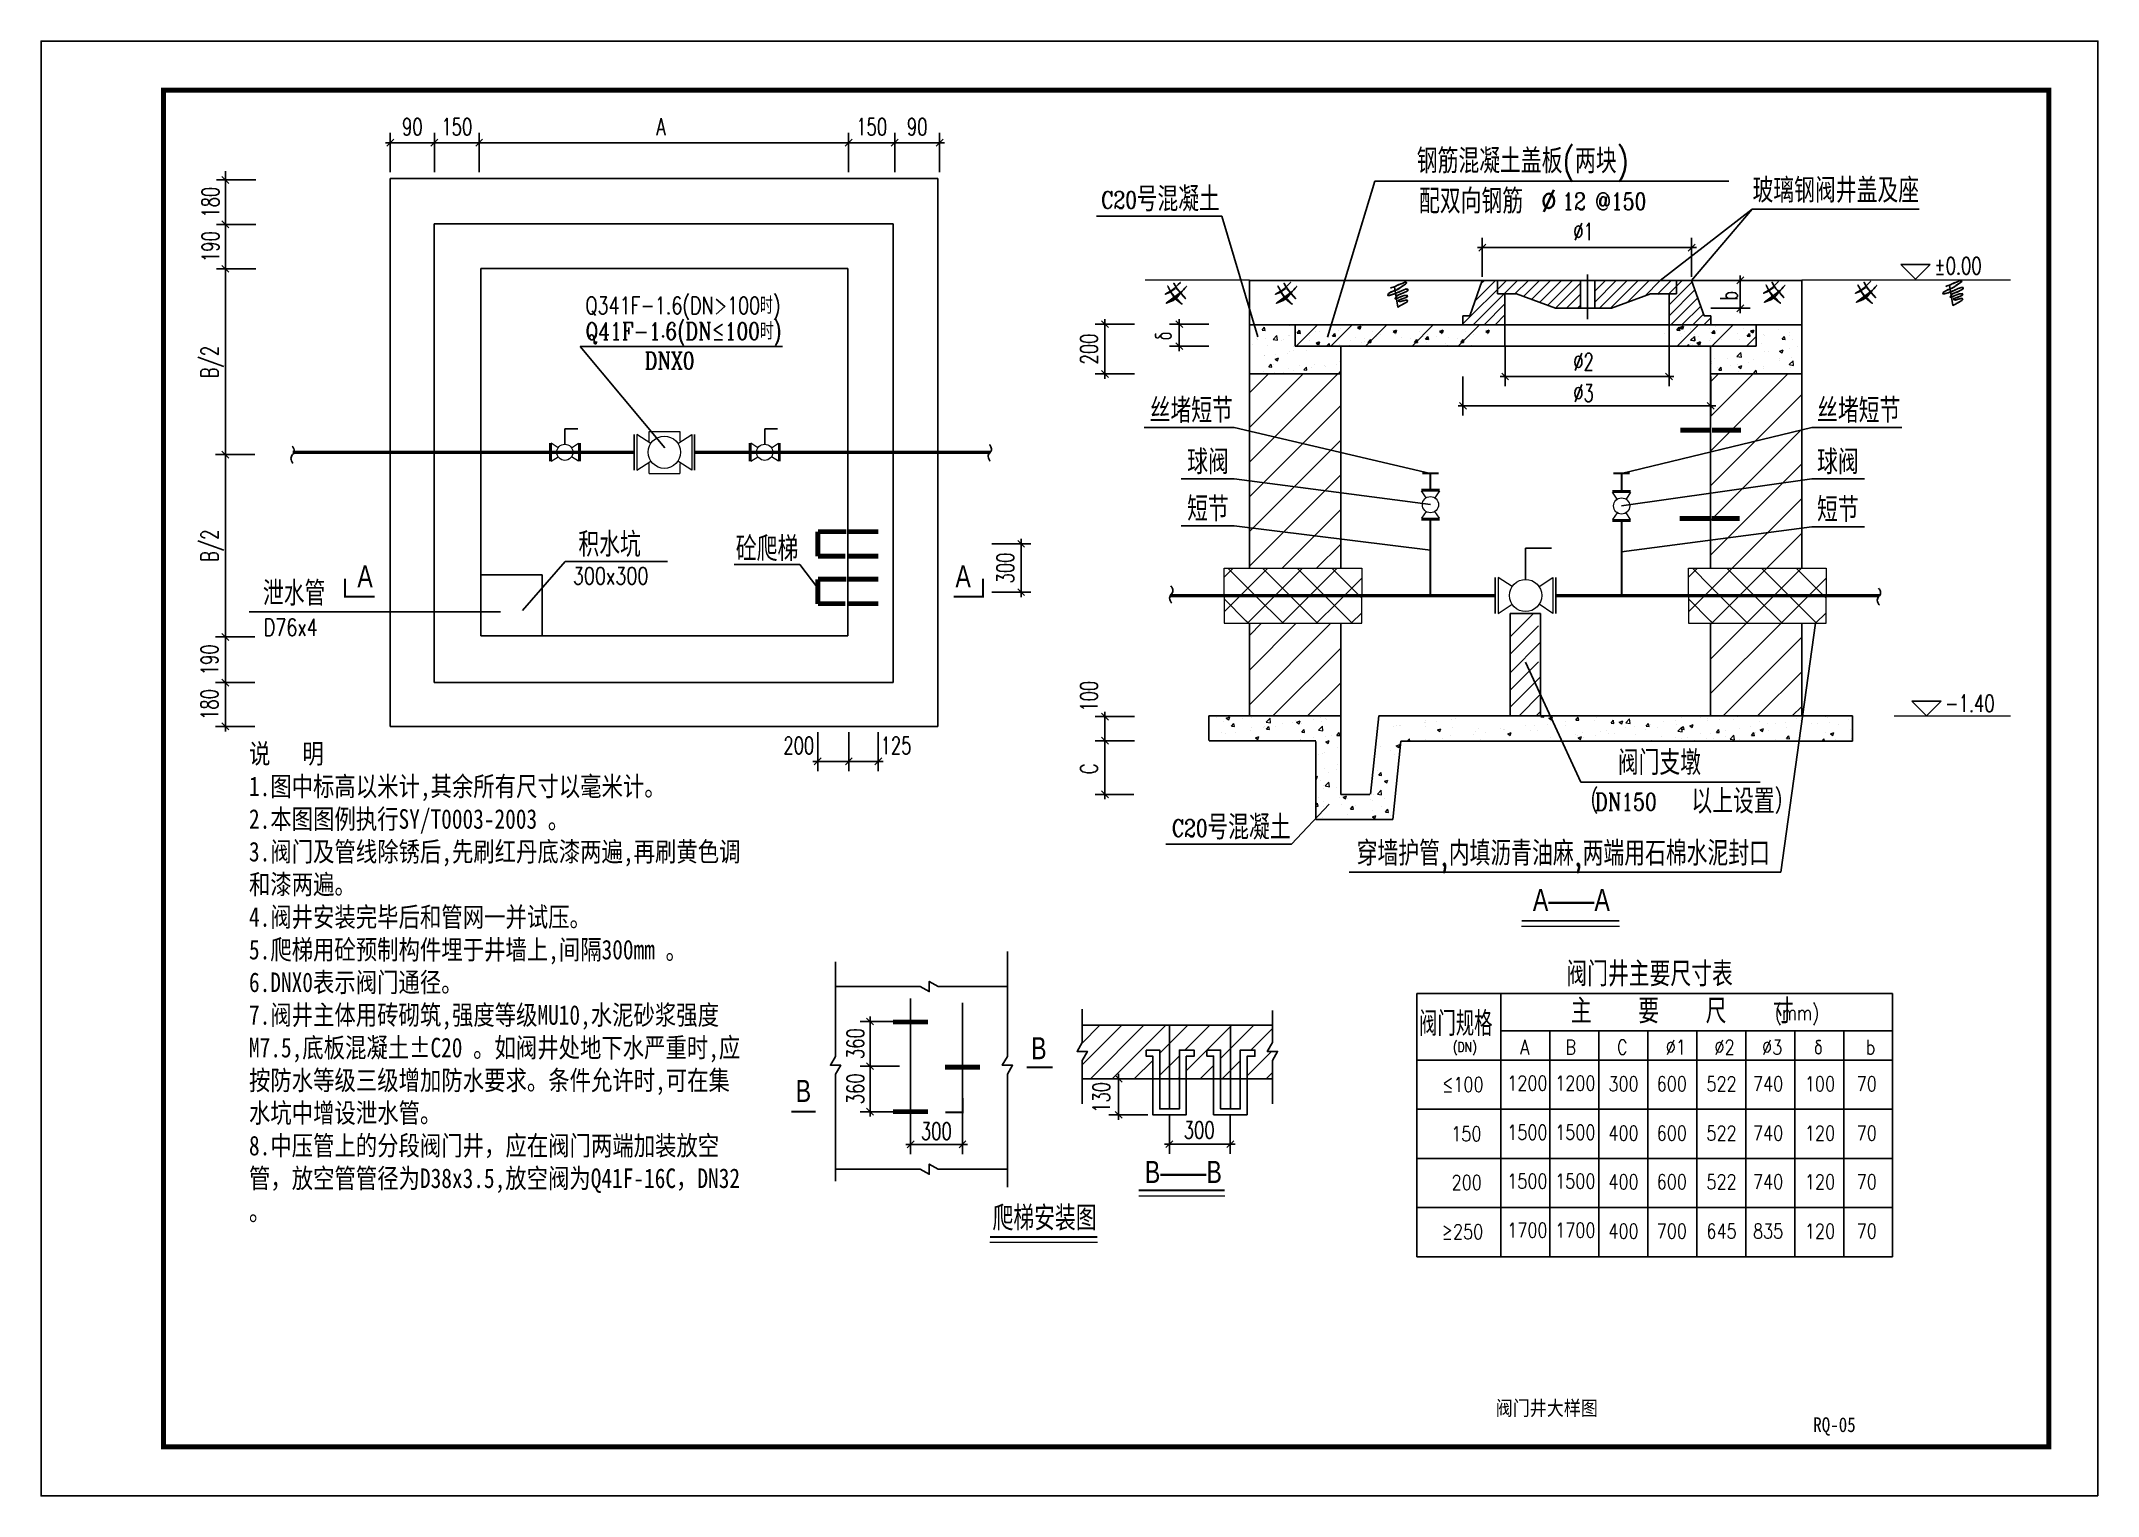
# Model space of a CAD drawing. Extents: x 784 to 1204, y 86 to 383.
import ezdxf
from ezdxf.enums import TextEntityAlignment as Align
from ezdxf.lldxf.tags import DXFTag

# ---------------------------------------------------------------- set-up
doc = ezdxf.new("R2010")
doc.units = 0
doc.header["$LTSCALE"] = 0.125
for name, color, linetype in [('0-BZ', 7, 'Continuous'), ('11', 7, 'Continuous'), ('13', 7, 'Continuous'), ('3', 2, 'Continuous'), ('4', 2, 'HI1'), ('DEVICE', 1, 'Continuous'), ('GPSCOMMON', 7, 'Continuous'), ('K1', 7, 'Continuous'), ('KT', 4, 'Continuous'), ('MAINLINE', 7, 'Continuous')]:
    doc.layers.add(name, color=color, linetype=linetype)
doc.layers.add('5', color=1, linetype='Continuous', lineweight=18)
doc.styles.add('-宋体', font='', dxfattribs={"width": 0.8})
doc.styles.add('AR', font='arial.ttf', dxfattribs={"width": 0.75})
doc.styles.add('HZ', font='romans.shx', dxfattribs={"width": 0.6, "bigfont": 'hztxt.shx'})
doc.styles.add('UU', font='COMPLEX.SHX', dxfattribs={"width": 0.8, "bigfont": 'hztxt.shx'})
doc.styles.add('宋体', font='', dxfattribs={"width": 0.8})
doc.styles.get('-宋体').set_extended_font_data('SimSun')
doc.styles.get('宋体').set_extended_font_data('NSimSun')
tags = doc.linetypes.add('CE1', pattern=[23.8, 10, -1.5, 0.8, -1.5, 10]).pattern_tags.tags
tags[12:13] = [DXFTag(74, 4), DXFTag(75, 0), DXFTag(340, '0'), DXFTag(46, 1.0), DXFTag(50, 0.0), DXFTag(44, 0.0), DXFTag(45, 0.0)]
tags[10:11] = [DXFTag(74, 4), DXFTag(75, 0), DXFTag(340, '0'), DXFTag(46, 1.0), DXFTag(50, 0.0), DXFTag(44, 0.0), DXFTag(45, 0.0)]
tags[8:9] = [DXFTag(74, 4), DXFTag(75, 0), DXFTag(340, '0'), DXFTag(46, 1.0), DXFTag(50, 0.0), DXFTag(44, 0.0), DXFTag(45, 0.0)]
tags[6:7] = [DXFTag(74, 4), DXFTag(75, 0), DXFTag(340, '0'), DXFTag(46, 1.0), DXFTag(50, 0.0), DXFTag(44, 0.0), DXFTag(45, 0.0)]
tags[4:5] = [DXFTag(74, 4), DXFTag(75, 0), DXFTag(340, '0'), DXFTag(46, 1.0), DXFTag(50, 0.0), DXFTag(44, 0.0), DXFTag(45, 0.0)]
tags = doc.linetypes.add('HI1', pattern=[6, 4, -2]).pattern_tags.tags
tags[6:7] = [DXFTag(74, 4), DXFTag(75, 0), DXFTag(340, '0'), DXFTag(46, 1.0), DXFTag(50, 0.0), DXFTag(44, 0.0), DXFTag(45, 0.0)]
tags[4:5] = [DXFTag(74, 4), DXFTag(75, 0), DXFTag(340, '0'), DXFTag(46, 1.0), DXFTag(50, 0.0), DXFTag(44, 0.0), DXFTag(45, 0.0)]

msp = doc.modelspace()

# ---------------------------------------------------------------- texts
at = {"color": 0, "style": 'HZ', "width": 0.85}
msp.add_text('砼爬梯', height=5, dxfattribs=at).set_placement((925.87, 277.29))
at = {"layer": '0-BZ', "color": 0, "ltscale": 15, "style": '-宋体', "width": 0.85}
for s, p in [('阀门井大样图', (1091.47, 104.4)), ('RQ-05', (1150.22, 100.62))]:
    msp.add_text(s, height=3, rotation=359.9624, dxfattribs=at).set_placement(p, align=Align.MIDDLE)
at = {"layer": '11', "color": 0}
for s, height, style, width, p in [('钢筋混凝土盖板(两块)', 5, 'HZ', 0.85, (1064.93, 356.46)), ('号混凝土', 5, 'HZ', 0.85, (1007.71, 348.69)), ('配双向钢筋  ', 5, 'HZ', 0.85, (1065.39, 348.25)), ('%%c', 4.5, 'UU', 0.8, (1090.34, 348.58)), ('玻璃钢阀井盖及座', 5, 'HZ', 0.85, (1133.49, 350.46)), ('C20', 3.5, 'UU', 0.8, (1000.47, 349.27)), ('12 @150', 3.5, 'UU', 0.8, (1094.64, 348.98)), ('Q341F-1.6(DN>100时)', 3.5, 'UU', 0.75, (895.16, 327.73)), ('Q41F-1.6(DN≤100时)', 3.5, 'UU', 0.8, (895.16, 322.48)), ('DNX0   ', 3.5, 'UU', 0.8, (907.23, 316.44)), ('丝堵短节', 5, 'HZ', 0.85, (1010.37, 305.51)), ('丝堵短节', 5, 'HZ', 0.85, (1146.66, 305.51)), ('球阀', 5, 'HZ', 0.85, (1018.04, 295.02)), ('球阀', 5, 'HZ', 0.85, (1146.66, 295.02)), ('短节', 5, 'HZ', 0.85, (1018.04, 285.42)), ('短节', 5, 'HZ', 0.85, (1146.66, 285.27)), ('积水坑', 5, 'HZ', 0.85, (893.72, 278.16)), ('泄水管', 5, 'HZ', 0.85, (829.3, 268.17)), ('300x300', 3.5, 'UU', 0.75, (892.6, 272.51)), ('D76x4', 3.5, 'UU', 0.75, (829.47, 262.02)), ('阀门支墩', 5, 'HZ', 0.85, (1105.97, 233.62)), ('（      以上设置）', 5, 'HZ', 0.85, (1097.75, 225.74)), ('DN150', 3.5, 'UU', 0.8, (1101.32, 226.38)), ('C20', 3.5, 'UU', 0.8, (1014.9, 221.01)), ('号混凝土', 5, 'HZ', 0.85, (1022.15, 220.43)), ('穿墙护管,内填沥青油麻,两端用石棉水泥封口', 5, 'HZ', 0.85, (1052.64, 215.1)), ('阀门井主要尺寸表', 5, 'HZ', 0.85, (1095.46, 190.47)), ('阀门规格', 5, 'HZ', 0.75, (1065.39, 180.34)), ('主   要   尺   寸', 5, 'HZ', 0.85, (1096.41, 182.9)), ('爬梯安装图', 5, 'HZ', 0.85, (978.29, 140.62))]:
    msp.add_text(s, height=height, dxfattribs=dict(at, style=style, width=width)).set_placement(p)
at = {"layer": '13', "color": 0, "style": 'UU', "width": 0.7}
for s, p in [('90', (859.8, 364.21)), ('150', (868.89, 364.21)), ('A', (910.6, 364.21)), ('150', (953.61, 364.21)), ('90', (962.9, 364.21)), ('%%c1', (1098.97, 342.79)), ('%%c2', (1098.97, 316.21)), ('%%c3', (1098.97, 309.83)), ('200', (938.72, 237.89)), ('125', (958.58, 237.89)), ('300', (966.81, 159.16)), ('300', (1020.49, 159.37))]:
    msp.add_text(s, height=3.5, dxfattribs=at).set_placement(p, align=Align.CENTER)
for s, p in [('180', (820.34, 350.55)), ('190', (820.34, 341.48)), ('b', (1130.41, 331.47)), ('200', (999.75, 320.58)), ('δ', (1014.93, 323.25)), ('B/2', (820.14, 317.91)), ('B/2', (820.14, 280.41)), ('300', (982.64, 275.87)), ('190', (820.14, 257.14)), ('100', (999.75, 249.69)), ('180', (820.14, 248)), ('C', (999.75, 234.87)), ('360', (952.04, 178.76)), ('360', (952.04, 169.54)), ('130', (1002.26, 167.79))]:
    msp.add_text(s, height=3.5, rotation=90, dxfattribs=at).set_placement(p, align=Align.CENTER)
at = {"layer": '13', "color": 0}
for s, height, style, width, p in [('%%p0.00', 3.5, 'UU', 0.7, (1170.61, 335.81)), ('A', 4.5, 'AR', 0.75, (848.58, 271.92)), ('-1.40', 3.5, 'UU', 0.7, (1172.84, 246.48)), ('A——A', 4.5, 'AR', 0.75, (1088.63, 205.86)), ('(mm)', 3, 'UU', 0.8, (1138.03, 183.57)), ('B', 4.5, 'AR', 0.75, (986.18, 175.58)), ('(DN)', 2, 'UU', 0.8, (1072.29, 177.09)), ('A', 3, 'UU', 0.8, (1086.03, 176.54)), ('B', 3, 'UU', 0.8, (1095.26, 176.54)), ('C', 3, 'UU', 0.8, (1105.83, 176.54)), ('%%c1', 3, 'UU', 0.8, (1115.77, 176.54)), ('%%c2', 3, 'UU', 0.8, (1125.71, 176.54)), ('%%c3', 3, 'UU', 0.8, (1135.44, 176.54)), ('δ', 3, 'UU', 0.8, (1146.02, 176.54)), ('b', 3, 'UU', 0.8, (1156.6, 176.54)), ('1200', 3, 'UU', 0.8, (1083.39, 169.21)), ('1200', 3, 'UU', 0.8, (1093.18, 169.21)), ('B', 4.5, 'AR', 0.75, (938.1, 166.86)), ('≤100', 3, 'UU', 0.8, (1070.13, 168.92)), ('300', 3, 'UU', 0.8, (1104.06, 169.05)), ('600', 3, 'UU', 0.8, (1113.92, 169.05)), ('522', 3, 'UU', 0.8, (1124.07, 169.05)), ('740', 3, 'UU', 0.8, (1133.58, 169.05)), ('100', 3, 'UU', 0.8, (1144.17, 169.05)), ('70', 3, 'UU', 0.8, (1154.74, 169.05)), ('150', 3, 'UU', 0.8, (1071.96, 158.87)), ('1500', 3, 'UU', 0.8, (1083.39, 159.16)), ('1500', 3, 'UU', 0.8, (1093.18, 159.16)), ('400', 3, 'UU', 0.8, (1104.06, 159)), ('600', 3, 'UU', 0.8, (1113.92, 159)), ('522', 3, 'UU', 0.8, (1124.07, 159)), ('740', 3, 'UU', 0.8, (1133.58, 159)), ('120', 3, 'UU', 0.8, (1144.17, 159)), ('70', 3, 'UU', 0.8, (1154.74, 159)), ('B——B', 4.5, 'AR', 0.75, (1009.4, 150.32)), ('200', 3, 'UU', 0.8, (1072.03, 148.92)), ('1500', 3, 'UU', 0.8, (1083.39, 149.21)), ('1500', 3, 'UU', 0.8, (1093.18, 149.21)), ('400', 3, 'UU', 0.8, (1104.06, 149.05)), ('600', 3, 'UU', 0.8, (1113.92, 149.05)), ('522', 3, 'UU', 0.8, (1124.07, 149.05)), ('740', 3, 'UU', 0.8, (1133.58, 149.05)), ('120', 3, 'UU', 0.8, (1144.17, 149.05)), ('70', 3, 'UU', 0.8, (1154.74, 149.05)), ('≥250', 3, 'UU', 0.8, (1070.05, 138.87)), ('1700', 3, 'UU', 0.8, (1083.39, 139.16)), ('1700', 3, 'UU', 0.8, (1093.18, 139.16)), ('400', 3, 'UU', 0.8, (1104.06, 139)), ('700', 3, 'UU', 0.8, (1113.92, 139)), ('645', 3, 'UU', 0.8, (1124.07, 139)), ('835', 3, 'UU', 0.8, (1133.58, 139)), ('120', 3, 'UU', 0.8, (1144.17, 139)), ('70', 3, 'UU', 0.8, (1154.74, 139))]:
    msp.add_text(s, height=height, dxfattribs=dict(at, style=style, width=width)).set_placement(p)
at = {"layer": '13', "color": 0, "style": 'AR', "text_generation_flag": 2, "width": 0.75}
msp.add_text('A', height=4.5, dxfattribs=at).set_placement((973.86, 271.92))
at = {"layer": 'KT', "color": 3, "insert": (826.45, 239.97), "char_height": 4, "width": 101.3269, "attachment_point": 1, "style": '宋体'}
msp.add_mtext('说   明\\P1.图中标高以米计,其余所有尺寸以毫米计。\\P2.本图图例执行SY/T0003-2003 。\\P3.阀门及管线除锈后,先刷红丹底漆两遍,再刷黄色调和漆两遍。\\P4.阀井安装完毕后和管网一并试压。\\P5.爬梯用砼预制构件埋于井墙上,间隔300mm 。\\P6.DNX0表示阀门通径。\\P7.阀井主体用砖砌筑,强度等级MU10,水泥砂浆强度M7.5,底板混凝土±C20 。如阀井处地下水严重时,应按防水等级三级增加防水要求。条件允许时,可在集水坑中增设泄水管。\\P8.{\\fNSimSun|b0|i0|c134|p32;中压管上}的分段阀门井，应在阀门两端加装放空管，放空管管径为D38x3.5,放空阀为Q41F-16C，DN32 。', dxfattribs=at)

# ---------------------------------------------------------------- blocks, each defined once
blk = doc.blocks.new('A$C1D280059')
at = {"layer": 'K1', "linetype": 'Continuous'}
blk.add_lwpolyline([(210, 0), (0, 0), (0, 148.5), (210, 148.5)], close=True, dxfattribs=at)
at = {"layer": 'K1', "linetype": 'Continuous', "const_width": 0.5}
blk.add_lwpolyline([(12.5, 143.5), (205, 143.5), (205, 5), (12.5, 5)], close=True, dxfattribs=at)
blk = doc.blocks.new('BOLH')
at = {"layer": '11'}
blk.add_lwpolyline([(-1.76, -0.08, -0.078974), (-1.26, 0.24, -0.095253), (-0.78, 0.35, -0.225309), (0, 0.01, 0.228997), (0.76, -0.32, 0.093837), (1.22, -0.21, 0.077105), (1.7, 0.1)], format="xyb", dxfattribs=at)
blk = doc.blocks.new('*X10')
at = {"color": 0}
for p, q in [((218.87, 126.95), (234.65, 142.72)), ((218.87, 134.02), (227.58, 142.72)), ((218.87, 141.09), (220.5, 142.72)), ((218.87, 119.87), (237.5, 138.5)), ((218.87, 112.8), (237.5, 131.43)), ((218.87, 105.73), (237.5, 124.36)), ((223.27, 103.06), (237.5, 117.29)), ((230.34, 103.06), (237.5, 110.22)), ((237.41, 103.06), (237.5, 103.15)), ((218.87, 91.59), (219.1, 91.82)), ((218.87, 84.52), (226.17, 91.82)), ((218.87, 77.45), (233.24, 91.82)), ((221.4, 72.91), (237.5, 89)), ((228.47, 72.91), (237.5, 81.93)), ((235.54, 72.91), (237.5, 74.86))]:
    blk.add_line(p, q, dxfattribs=at)
blk = doc.blocks.new('*X11')
at = {"color": 0}
for p, q in [((124.7, 124.7), (142.72, 142.72)), ((124.7, 131.77), (135.65, 142.72)), ((124.7, 138.84), (128.58, 142.72)), ((124.7, 117.63), (143.33, 136.25)), ((124.7, 110.56), (143.33, 129.18)), ((124.7, 103.49), (143.33, 122.11)), ((131.34, 103.06), (143.33, 115.04)), ((138.41, 103.06), (143.33, 107.97))]:
    blk.add_line(p, q, dxfattribs=at)
blk = doc.blocks.new('*X4')
at = {"color": 0}
for p, q in [((118.03, 72.63), (118.03, 72.63)), ((119.36, 71.67), (119.36, 71.67)), ((119.96, 72.44), (120.66, 72.7)), ((119.96, 72.44), (120.46, 72.1)), ((119.97, 72.64), (119.97, 72.64)), ((120.46, 72.1), (120.66, 72.7)), ((123.36, 72.4), (123.36, 72.4)), ((125.19, 72.67), (125.19, 72.67)), ((128.14, 71.65), (128.91, 72.47)), ((128.14, 71.65), (129.02, 71.52)), ((128.7, 72.18), (128.7, 72.18)), ((129.02, 71.52), (128.91, 72.47)), ((133.42, 71.48), (133.42, 71.48)), ((134.04, 71.95), (134.04, 71.95)), ((134.33, 71.63), (135.03, 71.9)), ((134.33, 71.63), (134.83, 71.3)), ((134.83, 71.3), (135.03, 71.9)), ((135.22, 71.41), (135.22, 71.41)), ((137.81, 72.11), (137.81, 72.11)), ((139.25, 72.48), (139.25, 72.48)), ((139.38, 71.72), (139.38, 71.72)), ((140.31, 72.44), (140.31, 72.44)), ((140.36, 72.11), (140.36, 72.11)), ((160.39, 71.48), (160.39, 71.48)), ((160.56, 71.98), (160.56, 71.98)), ((160.67, 71.51), (160.67, 71.51)), ((162.89, 71.81), (162.89, 71.81)), ((165.86, 72.26), (165.86, 72.26)), ((166.68, 72.31), (166.68, 72.31)), ((184.18, 72.69), (184.36, 72.91)), ((184.18, 72.69), (184.78, 72.64)), ((184.78, 72.64), (184.73, 72.91)), ((185.85, 72.46), (186.55, 72.73)), ((185.85, 72.46), (186.35, 72.12)), ((186.25, 71.73), (186.25, 71.73)), ((186.35, 72.12), (186.55, 72.73)), ((189.26, 71.69), (189.26, 71.69)), ((191.31, 72.37), (191.31, 72.37)), ((191.36, 72.06), (191.84, 72.64)), ((191.36, 72.06), (191.95, 72.01)), ((191.95, 72.01), (191.84, 72.64)), ((195.14, 72.02), (195.14, 72.02)), ((195.58, 72.52), (195.58, 72.52)), ((198.08, 72.85), (198.08, 72.85)), ((198.53, 71.44), (199.01, 72.01)), ((198.53, 71.44), (199.13, 71.39)), ((199.13, 71.38), (199.01, 72.01)), ((200.22, 71.66), (200.92, 71.92)), ((200.22, 71.66), (200.72, 71.32)), ((200.72, 71.32), (200.92, 71.92)), ((201.52, 71.46), (202.29, 72.28)), ((201.52, 71.46), (202.41, 71.33)), ((202.41, 71.33), (202.29, 72.28)), ((207.53, 72.76), (207.53, 72.76)), ((209.2, 71.83), (209.2, 71.83)), ((211.76, 71.89), (211.76, 71.89)), ((212.87, 72.53), (212.87, 72.53)), ((215.03, 72.83), (215.03, 72.83)), ((216.89, 72.59), (216.89, 72.59)), ((218.16, 71.89), (218.16, 71.89)), ((218.21, 72.31), (218.21, 72.31)), ((220.66, 72.22), (220.66, 72.22)), ((223.55, 72.08), (223.55, 72.08)), ((224.45, 72.72), (224.45, 72.72)), ((228.89, 71.86), (228.89, 71.86)), ((234.23, 71.63), (234.23, 71.63)), ((236.35, 72.34), (236.35, 72.34)), ((237.2, 72), (237.2, 72)), ((237.46, 72.75), (237.46, 72.75)), ((239.56, 71.4), (239.56, 71.4)), ((242.39, 72.75), (242.39, 72.75)), ((242.79, 72.52), (242.79, 72.52)), ((243.24, 71.6), (243.24, 71.6)), ((247.03, 72.1), (247.03, 72.1)), ((118.89, 69.62), (118.89, 69.62)), ((119.85, 69.31), (119.85, 69.31)), ((121.02, 70.82), (121.5, 71.39)), ((121.02, 70.82), (121.61, 70.77)), ((121.61, 70.77), (121.5, 71.39)), ((121.75, 69.48), (121.75, 69.48)), ((124.98, 70.02), (124.98, 70.02)), ((125.2, 70.45), (125.2, 70.45)), ((125.93, 68.41), (126.63, 68.68)), ((125.93, 68.41), (126.43, 68.07)), ((126.43, 68.07), (126.63, 68.68)), ((127.59, 70.48), (127.59, 70.48)), ((127.7, 70.78), (127.7, 70.78)), ((128.19, 70.19), (128.67, 70.77)), ((128.19, 70.19), (128.79, 70.14)), ((128.79, 70.14), (128.67, 70.77)), ((130.03, 70.66), (130.03, 70.66)), ((131.49, 71.28), (131.49, 71.28)), ((135.1, 68.08), (135.1, 68.08)), ((135.18, 68.17), (135.18, 68.17)), ((135.36, 69.56), (135.84, 70.14)), ((135.36, 69.56), (135.96, 69.51)), ((135.96, 69.51), (135.84, 70.14)), ((137.24, 67.98), (137.24, 67.98)), ((137.68, 68.49), (137.68, 68.49)), ((138.81, 70), (139.59, 70.81)), ((138.81, 70), (139.7, 69.86)), ((139.7, 69.86), (139.59, 70.81)), ((140.24, 68.78), (140.24, 68.78)), ((140.3, 67.61), (141, 67.88)), ((140.3, 67.61), (140.8, 67.27)), ((140.8, 67.27), (141, 67.88)), ((141.47, 68.99), (141.47, 68.99)), ((142.53, 68.94), (143.02, 69.51)), ((142.53, 68.94), (143.13, 68.88)), ((143.13, 68.88), (143.02, 69.51)), ((143.07, 68.98), (143.07, 68.98)), ((154.07, 70.65), (154.07, 70.65)), ((154.73, 70.98), (154.73, 70.98)), ((155.39, 71.05), (155.39, 71.05)), ((155.5, 67.55), (155.5, 67.55)), ((155.62, 70.87), (155.62, 70.87)), ((156.93, 67.74), (157.36, 68.26)), ((157.46, 67.74), (157.36, 68.26)), ((160.26, 67.87), (160.26, 67.87)), ((160.55, 68.19), (160.55, 68.19)), ((160.73, 70.82), (160.73, 70.82)), ((163.08, 70.03), (163.78, 70.3)), ((163.08, 70.03), (163.57, 69.7)), ((163.57, 69.7), (163.78, 70.3)), ((164.05, 68.37), (164.05, 68.37)), ((165.74, 68.94), (165.74, 68.94)), ((166.07, 70.6), (166.07, 70.6)), ((170.36, 69.2), (170.36, 69.2)), ((170.87, 69.64), (170.87, 69.64)), ((171.41, 70.37), (171.41, 70.37)), ((171.81, 68.02), (171.81, 68.02)), ((172.87, 69.53), (172.87, 69.53)), ((175.93, 70.28), (175.93, 70.28)), ((176.65, 70.03), (176.65, 70.03)), ((176.75, 70.15), (176.75, 70.15)), ((177.45, 69.23), (178.15, 69.5)), ((177.45, 69.23), (177.94, 68.9)), ((177.65, 69.02), (177.65, 69.02)), ((177.94, 68.9), (178.15, 69.5)), ((181.12, 71.03), (181.12, 71.03)), ((182.08, 69.92), (182.08, 69.92)), ((182.97, 70.86), (182.97, 70.86)), ((183.48, 70.02), (183.48, 70.02)), ((185.47, 71.19), (185.47, 71.19)), ((185.87, 67.83), (185.87, 67.83)), ((186.13, 68.4), (186.13, 68.4)), ((186.63, 67.74), (186.63, 67.74)), ((187.42, 69.69), (187.42, 69.69)), ((189.31, 71.02), (189.31, 71.02)), ((191.18, 69.05), (191.18, 69.05)), ((191.71, 68.83), (191.71, 68.83)), ((191.82, 68.43), (192.52, 68.7)), ((191.82, 68.43), (192.32, 68.1)), ((192.32, 68.09), (192.52, 68.7)), ((192.76, 69.47), (192.76, 69.47)), ((192.95, 68.58), (192.95, 68.58)), ((195.45, 68.9), (195.45, 68.9)), ((196.38, 69.79), (196.38, 69.79)), ((197.54, 69.83), (197.54, 69.83)), ((198.1, 69.24), (198.1, 69.24)), ((199.24, 69.4), (199.24, 69.4)), ((201.51, 70.5), (201.51, 70.5)), ((203.37, 70.83), (203.37, 70.83)), ((203.44, 69.02), (203.44, 69.02)), ((205.55, 70.23), (205.55, 70.23)), ((205.7, 70.81), (206.18, 71.38)), ((205.7, 70.81), (206.3, 70.76)), ((206.3, 70.76), (206.18, 71.38)), ((206.44, 67.81), (206.44, 67.81)), ((206.47, 67.74), (206.89, 67.9)), ((206.56, 71.14), (206.56, 71.14)), ((206.84, 67.74), (206.89, 67.9)), ((208.06, 70.56), (208.06, 70.56)), ((208.78, 68.79), (208.78, 68.79)), ((211.64, 68.56), (211.64, 68.56)), ((211.84, 71.06), (211.84, 71.06)), ((212.19, 69.81), (212.97, 70.62)), ((212.19, 69.81), (213.08, 69.67)), ((212.87, 70.18), (213.36, 70.76)), ((212.87, 70.18), (213.47, 70.13)), ((213.08, 69.67), (212.97, 70.62)), ((213.02, 68.33), (213.02, 68.33)), ((213.47, 70.13), (213.36, 70.76)), ((214.11, 68.57), (214.11, 68.57)), ((214.59, 70.86), (215.29, 71.12)), ((214.59, 70.86), (215.09, 70.52)), ((215.09, 70.52), (215.29, 71.12)), ((215.53, 67.95), (215.53, 67.95)), ((216.77, 69.26), (216.77, 69.26)), ((218.03, 68.28), (218.03, 68.28)), ((218.85, 69.33), (218.85, 69.33)), ((219.45, 68.34), (219.45, 68.34)), ((220.05, 69.55), (220.53, 70.13)), ((220.05, 69.55), (220.64, 69.5)), ((220.64, 69.5), (220.53, 70.13)), ((221.82, 69.9), (221.82, 69.9)), ((221.82, 68.78), (221.82, 68.78)), ((222.86, 68.15), (223.64, 68.96)), ((222.86, 68.15), (223.75, 68.02)), ((223.75, 68.02), (223.64, 68.96)), ((224.68, 70.33), (224.68, 70.33)), ((224.79, 68.12), (224.79, 68.12)), ((227.01, 70.65), (227.01, 70.65)), ((227.22, 68.93), (227.7, 69.5)), ((227.22, 68.93), (227.82, 68.88)), ((227.82, 68.87), (227.7, 69.5)), ((228.13, 69.61), (228.13, 69.61)), ((228.96, 70.05), (229.66, 70.32)), ((228.96, 70.05), (229.46, 69.72)), ((229.46, 69.72), (229.66, 70.32)), ((230.13, 67.89), (230.13, 67.89)), ((230.52, 71.33), (230.52, 71.33)), ((230.64, 69.94), (230.64, 69.94)), ((232.03, 68.03), (232.03, 68.03)), ((232.15, 71.36), (232.15, 71.36)), ((234.39, 68.3), (234.87, 68.87)), ((234.39, 68.3), (234.99, 68.25)), ((234.42, 70.44), (234.42, 70.44)), ((234.99, 68.25), (234.87, 68.87)), ((237.08, 68.67), (237.08, 68.67)), ((240.74, 71.27), (240.74, 71.27)), ((241.62, 67.74), (242.05, 68.25)), ((242.14, 67.74), (242.05, 68.25)), ((242.27, 69.42), (242.27, 69.42)), ((243.33, 69.25), (244.03, 69.52)), ((243.33, 69.25), (243.83, 68.92)), ((243.83, 68.92), (244.03, 69.52)), ((244.4, 68.15), (244.4, 68.15)), ((244.9, 71.18), (244.9, 71.18)), ((247.41, 70.12), (247.41, 70.12)), ((247.6, 68.37), (247.6, 68.37)), ((138.84, 65.05), (138.84, 65.05)), ((139.54, 65.27), (139.54, 65.27)), ((140.12, 65.45), (140.12, 65.45)), ((142.66, 63.01), (142.66, 63.01)), ((142.77, 66.39), (142.77, 66.39)), ((150.24, 63.51), (150.24, 63.51)), ((151.44, 66.71), (151.44, 66.71)), ((153.45, 65.94), (153.45, 65.94)), ((154.32, 65.02), (154.32, 65.02)), ((154.67, 66.81), (155.37, 67.08)), ((154.67, 66.81), (155.17, 66.47)), ((155.13, 63.6), (155.13, 63.6)), ((155.17, 66.47), (155.37, 67.08)), ((138.27, 60.51), (138.57, 60.63)), ((138.27, 60.09), (138.37, 60.02)), ((138.37, 60.02), (138.57, 60.63)), ((139.22, 59.82), (139.22, 59.82)), ((139.99, 62.12), (139.99, 62.12)), ((140.13, 58.6), (140.91, 59.41)), ((140.78, 61.31), (140.78, 61.31)), ((141.02, 58.46), (140.91, 59.41)), ((142.52, 61.94), (142.52, 61.94)), ((150.12, 60.18), (150.12, 60.18)), ((150.88, 61.82), (150.88, 61.82)), ((151.09, 60.79), (151.58, 61.36)), ((151.09, 60.79), (151.69, 60.73)), ((151.46, 60.86), (151.46, 60.86)), ((151.69, 60.73), (151.58, 61.36)), ((152.24, 59.56), (152.94, 59.82)), ((152.24, 59.56), (152.74, 59.22)), ((152.5, 59.65), (152.5, 59.65)), ((152.74, 59.22), (152.94, 59.82)), ((138.27, 54.68), (138.62, 55.09)), ((138.73, 54.47), (138.62, 55.09)), ((138.83, 56.2), (138.83, 56.2)), ((139.75, 55.46), (139.75, 55.46)), ((139.87, 58.79), (139.87, 58.79)), ((139.89, 57.99), (139.89, 57.99)), ((140.13, 58.6), (141.02, 58.46)), ((140.94, 54.85), (140.94, 54.85)), ((142.39, 58.32), (142.39, 58.32)), ((143.04, 56.32), (143.04, 56.32)), ((143.55, 54.88), (143.55, 54.88)), ((143.84, 56.33), (144.54, 56.6)), ((143.84, 56.33), (144.34, 55.99)), ((144.17, 55.97), (144.17, 55.97)), ((144.34, 55.99), (144.54, 56.6)), ((144.8, 56.11), (144.8, 56.11)), ((146.28, 54.63), (146.28, 54.63)), ((149.51, 55.75), (149.51, 55.75)), ((149.87, 55.71), (149.87, 55.71)), ((150, 56.85), (150, 56.85)), ((150.81, 56.95), (151.58, 57.76)), ((150.81, 56.95), (151.69, 56.81)), ((151.69, 56.81), (151.58, 57.76)), ((152.37, 56.04), (152.37, 56.04)), ((138.27, 54.51), (138.73, 54.47)), ((139.63, 52.14), (139.63, 52.14)), ((139.76, 54.38), (139.76, 54.38)), ((144.68, 52.78), (144.68, 52.78)), ((145.31, 53.89), (145.79, 54.47)), ((145.31, 53.89), (145.91, 53.84)), ((145.91, 53.84), (145.79, 54.47)), ((147.24, 51.76), (147.24, 51.76)), ((149.74, 52.09), (149.74, 52.09)), ((149.81, 52.3), (150.51, 52.57)), ((149.81, 52.3), (150.3, 51.97)), ((149.87, 53.53), (149.87, 53.53)), ((150.3, 51.97), (150.51, 52.57)), ((151.62, 54.4), (151.62, 54.4)), ((152.48, 53.26), (152.96, 53.84)), ((152.48, 53.26), (153.08, 53.21)), ((153.08, 53.21), (152.96, 53.84)), ((153.53, 52.59), (153.53, 52.59))]:
    blk.add_line(p, q, dxfattribs=at)
blk = doc.blocks.new('*X12')
at = {"color": 0}
for p, q in [((124.7, 75.2), (141.31, 91.82)), ((124.7, 82.27), (134.24, 91.82)), ((124.7, 89.34), (127.17, 91.82)), ((129.48, 72.91), (143.33, 86.76)), ((136.55, 72.91), (143.33, 79.69))]:
    blk.add_line(p, q, dxfattribs=at)
blk = doc.blocks.new('*X9')
at = {"color": 0}
for p, q in [((214.34, 101.2), (216.2, 103.06)), ((218.87, 99.33), (215.14, 103.06)), ((218.87, 98.66), (223.27, 103.06)), ((227.83, 97.44), (222.21, 103.06)), ((224.72, 97.44), (230.34, 103.06)), ((234.9, 97.44), (229.28, 103.06)), ((231.79, 97.44), (237.41, 103.06)), ((237.5, 101.91), (236.35, 103.06)), ((241.97, 97.44), (237.5, 101.91)), ((238.86, 97.44), (242.46, 101.04)), ((214.34, 94.13), (217.65, 97.44)), ((218.87, 92.26), (214.34, 96.79)), ((217.65, 97.44), (218.87, 98.66)), ((220.76, 97.44), (218.87, 99.33)), ((219.1, 91.82), (224.72, 97.44)), ((226.38, 91.82), (220.76, 97.44)), ((226.17, 91.82), (231.79, 97.44)), ((233.45, 91.82), (227.83, 97.44)), ((237.5, 94.84), (234.9, 97.44)), ((237.5, 96.08), (238.86, 97.44)), ((242.46, 96.95), (241.97, 97.44)), ((233.24, 91.82), (237.5, 96.08)), ((240.52, 91.82), (237.5, 94.84)), ((240.31, 91.82), (242.46, 93.97)), ((219.31, 91.82), (218.87, 92.26))]:
    blk.add_line(p, q, dxfattribs=at)
blk = doc.blocks.new('LING9')
at = {"layer": '13'}
for points in [[(0.09, -0.06), (0.09, -0.06), (-0.32, -0.51), (-0.73, -0.92), (-1.15, -1.29), (-1.56, -1.62), (-1.96, -1.91), (-2.34, -2.15), (-2.69, -2.34), (-2.99, -2.48), (-0.96, -1.29), (-2.24, -2.19), (-2.99, -2.48)], [(1.36, -0.87), (1.36, -0.87), (1.03, -1.23), (0.74, -1.56), (0.48, -1.85), (0.25, -2.11), (0.05, -2.34), (-0.14, -2.55), (-0.31, -2.74), (-0.48, -2.91), (-0.65, -3.08), (-0.84, -3.25), (-1.04, -3.41), (-1.28, -3.58), (-1.56, -3.75), (-1.91, -3.93), (-2.31, -4.12), (-2.8, -4.32), (0.42, -1.91), (-0.48, -3), (-1.38, -3.75), (-2.8, -4.32)], [(-2.47, -0.82), (-2.47, -0.82), (-2.25, -1.26), (-2.04, -1.65), (-1.84, -1.99), (-1.65, -2.3), (-1.47, -2.58), (-1.3, -2.82), (-1.13, -3.04), (-0.97, -3.24), (-0.8, -3.43), (-0.64, -3.6), (-0.47, -3.76), (-0.3, -3.91), (-0.12, -4.06), (0.06, -4.2), (0.26, -4.35), (0.46, -4.51), (-1.86, -2.05), (-0.96, -3.42), (-0.1, -4.08), (0.46, -4.51)], [(-1.24, -0.25), (-1.24, -0.25), (-1, -0.68), (-0.74, -1.09), (-0.46, -1.48), (-0.16, -1.87), (0.14, -2.24), (0.46, -2.61), (0.79, -2.99), (1.13, -3.37), (-0.63, -1.43), (0.23, -2.33), (1.13, -3.37)]]:
    blk.add_lwpolyline(points, dxfattribs=at)
blk = doc.blocks.new('*X5')
at = {"color": 0}
for p, q in [((127.27, 151.68), (127.75, 152.25)), ((127.27, 151.68), (127.87, 151.62)), ((127.87, 151.62), (127.75, 152.25)), ((132.74, 152.74), (132.85, 152.67)), ((132.85, 152.67), (132.88, 152.74)), ((125.37, 148.65), (125.37, 148.65)), ((126.22, 149.96), (126.22, 149.96)), ((126.34, 149.75), (126.34, 149.75)), ((127.9, 149.91), (127.9, 149.91)), ((128.33, 148.62), (128.33, 148.62)), ((129.53, 149.77), (130.31, 150.58)), ((129.53, 149.77), (130.42, 149.64)), ((130.42, 149.63), (130.31, 150.58)), ((131.2, 149.65), (131.2, 149.65)), ((131.56, 149.74), (131.56, 149.74)), ((132.65, 150.58), (132.65, 150.58)), ((132.83, 147.22), (132.83, 147.22)), ((132.95, 150.55), (132.95, 150.55)), ((133.59, 147.46), (133.59, 147.46)), ((133.67, 148.39), (133.67, 148.39)), ((136.31, 147.47), (136.31, 147.47)), ((127.66, 143.25), (127.66, 143.25)), ((127.76, 146.46), (127.76, 146.46)), ((127.78, 146.58), (127.78, 146.58)), ((128.66, 144.15), (129.14, 144.73)), ((128.66, 144.15), (129.26, 144.1)), ((129.26, 144.1), (129.14, 144.73)), ((129.57, 144.65), (129.57, 144.65)), ((129.89, 143.02), (129.89, 143.02)), ((129.92, 145.75), (130.62, 146.02)), ((129.92, 145.75), (130.42, 145.42)), ((130.02, 146.64), (130.02, 146.64)), ((130.42, 145.42), (130.62, 146.02)), ((131.58, 142.96), (131.58, 142.96)), ((132.52, 146.97), (132.52, 146.97)), ((132.71, 143.89), (132.71, 143.89)), ((133.68, 143.52), (133.68, 143.52)), ((134.91, 144.43), (134.91, 144.43)), ((135.83, 143.53), (136.31, 144.1)), ((135.83, 143.53), (136.43, 143.48)), ((136.43, 143.47), (136.31, 144.1)), ((137.41, 143.96), (137.41, 143.96)), ((137.9, 144.64), (137.9, 144.64)), ((140, 144.35), (140, 144.35)), ((140.25, 144.2), (140.25, 144.2)), ((142.5, 144.68), (142.5, 144.68)), ((143, 142.9), (143.33, 143.28)), ((143, 142.9), (143.33, 142.87)), ((143.03, 145.35), (143.03, 145.35)), ((143.24, 144.96), (143.24, 144.96))]:
    blk.add_line(p, q, dxfattribs=at)
blk = doc.blocks.new('LING8')
at = {"layer": '13'}
blk.add_lwpolyline([(-3, -1.24), (-3, -1.24), (-2.73, -1.15), (-2.48, -1.07), (-2.26, -0.98), (-2.06, -0.9), (-1.87, -0.82), (-1.71, -0.74), (-1.55, -0.67), (-1.42, -0.61), (-1.29, -0.55), (-1.17, -0.51), (-1.06, -0.46), (-0.96, -0.42), (-0.87, -0.39), (-0.78, -0.36), (-0.7, -0.32), (-0.63, -0.3), (-0.55, -0.27), (-0.49, -0.24), (-0.42, -0.21), (-0.36, -0.18), (-0.3, -0.16), (-0.25, -0.13), (-0.19, -0.11), (-0.14, -0.1), (-0.1, -0.08), (-0.06, -0.08), (-0.02, -0.07), (0.02, -0.07), (0.06, -0.07), (0.09, -0.07), (0.11, -0.08), (0.14, -0.09), (0.16, -0.1), (0.18, -0.12), (0.2, -0.14), (0.21, -0.16), (0.22, -0.18), (0.22, -0.2), (0.22, -0.22), (0.21, -0.25), (0.2, -0.27), (0.18, -0.3), (0.16, -0.32), (0.13, -0.35), (0.1, -0.38), (0.05, -0.41), (0.01, -0.45), (-0.05, -0.48), (-0.11, -0.53), (-0.18, -0.58), (-0.26, -0.63), (-0.34, -0.68), (-0.42, -0.74), (-0.52, -0.8), (-0.61, -0.87), (-0.71, -0.93), (-0.8, -1), (-0.91, -1.07), (-1.01, -1.15), (-1.12, -1.22), (-1.23, -1.29), (-1.35, -1.37), (-1.48, -1.44), (-1.61, -1.51), (-1.75, -1.58), (-1.9, -1.65), (-2.04, -1.72), (-2.19, -1.78), (-2.34, -1.84), (-2.48, -1.9), (-2.61, -1.96), (-2.73, -2.01), (-2.85, -2.07), (-2.95, -2.12), (-3.04, -2.16), (-3.12, -2.21), (-3.19, -2.25), (-3.25, -2.3), (-3.31, -2.34), (-3.36, -2.39), (-3.4, -2.43), (-3.43, -2.47), (-3.46, -2.52), (-3.48, -2.56), (-3.49, -2.6), (-3.5, -2.64), (-3.5, -2.67), (-3.49, -2.69), (-3.48, -2.71), (-3.45, -2.73), (-3.42, -2.74), (-3.39, -2.74), (-3.34, -2.74), (-3.29, -2.74), (-3.23, -2.73), (-3.16, -2.72), (-3.09, -2.7), (-3, -2.68), (-2.91, -2.66), (-2.82, -2.63), (-2.72, -2.6), (-2.61, -2.56), (-2.49, -2.52), (-2.37, -2.48), (-2.24, -2.43), (-2.11, -2.38), (-1.98, -2.33), (-1.84, -2.28), (-1.71, -2.23), (-1.57, -2.17), (-1.44, -2.12), (-1.31, -2.06), (-1.19, -2.01), (-1.08, -1.96), (-0.96, -1.91), (-0.86, -1.86), (-0.76, -1.82), (-0.66, -1.77), (-0.57, -1.73), (-0.48, -1.69), (-0.39, -1.65), (-0.3, -1.62), (-0.22, -1.59), (-0.15, -1.56), (-0.07, -1.53), (0, -1.51), (0.07, -1.49), (0.13, -1.48), (0.19, -1.47), (0.25, -1.46), (0.3, -1.46), (0.35, -1.47), (0.39, -1.47), (0.43, -1.48), (0.46, -1.5), (0.49, -1.52), (0.51, -1.54), (0.52, -1.57), (0.53, -1.59), (0.54, -1.62), (0.53, -1.65), (0.53, -1.69), (0.51, -1.72), (0.49, -1.75), (0.47, -1.78), (0.44, -1.8), (0.41, -1.83), (0.37, -1.86), (0.32, -1.89), (0.26, -1.92), (0.2, -1.95), (0.12, -1.99), (0.04, -2.03), (-0.05, -2.07), (-0.14, -2.12), (-0.24, -2.17), (-0.35, -2.22), (-0.46, -2.27), (-0.57, -2.31), (-0.68, -2.36), (-0.79, -2.41), (-0.9, -2.45), (-1.01, -2.5), (-1.12, -2.54), (-1.22, -2.59), (-1.32, -2.63), (-1.41, -2.67), (-1.49, -2.72), (-1.56, -2.76), (-1.62, -2.81), (-1.68, -2.85), (-1.73, -2.9), (-1.78, -2.94), (-1.82, -2.99), (-1.86, -3.04), (-1.89, -3.08), (-1.92, -3.12), (-1.95, -3.17), (-1.97, -3.21), (-1.99, -3.25), (-2.01, -3.28), (-2.02, -3.31), (-2.02, -3.34), (-2.02, -3.36), (-2, -3.38), (-1.98, -3.39), (-1.95, -3.4), (-1.92, -3.41), (-1.88, -3.4), (-1.83, -3.39), (-1.78, -3.38), (-1.72, -3.36), (-1.66, -3.34), (-1.6, -3.31), (-1.53, -3.28), (-1.45, -3.25), (-1.37, -3.21), (-1.29, -3.17), (-1.19, -3.13), (-1.1, -3.09), (-1, -3.05), (-0.9, -3.01), (-0.79, -2.97), (-0.68, -2.93), (-0.58, -2.89), (-0.47, -2.86), (-0.37, -2.83), (-0.27, -2.8), (-0.18, -2.78), (-0.09, -2.77), (-0.01, -2.75), (0.06, -2.74), (0.12, -2.74), (0.18, -2.74), (0.24, -2.75), (0.28, -2.76), (0.32, -2.77), (0.35, -2.79), (0.37, -2.81), (0.39, -2.83), (0.4, -2.86), (0.4, -2.89), (0.4, -2.92), (0.39, -2.95), (0.38, -2.98), (0.36, -3), (0.33, -3.03), (0.29, -3.07), (0.25, -3.1), (0.2, -3.13), (0.15, -3.16), (0.08, -3.19), (0.01, -3.22), (-0.07, -3.26), (-0.15, -3.29), (-0.24, -3.32), (-0.33, -3.36), (-0.43, -3.39), (-0.52, -3.43), (-0.62, -3.46), (-0.71, -3.49), (-0.8, -3.52), (-0.89, -3.55), (-0.97, -3.58), (-1.05, -3.61), (-1.12, -3.64), (-1.18, -3.67), (-1.23, -3.7), (-1.28, -3.73), (-1.31, -3.76), (-1.33, -3.79), (-1.35, -3.82), (-1.35, -3.85), (-1.35, -3.87), (-1.34, -3.89), (-1.32, -3.92), (-1.3, -3.94), (-1.27, -3.95), (-1.23, -3.97), (-1.19, -3.98), (-1.14, -3.98), (-1.08, -3.99), (-1.02, -3.99), (-0.95, -3.98), (-0.88, -3.97), (-0.8, -3.95), (-0.72, -3.93), (-0.63, -3.91), (-0.54, -3.89), (-0.46, -3.86), (-0.37, -3.84), (-0.29, -3.81), (-0.21, -3.79), (-0.13, -3.77), (-0.05, -3.75), (0.02, -3.74), (0.08, -3.73), (0.14, -3.72), (0.19, -3.72), (0.24, -3.72), (0.28, -3.73), (0.32, -3.74), (0.35, -3.76), (0.37, -3.78), (0.39, -3.81), (0.4, -3.83), (0.41, -3.86), (0.41, -3.89), (0.41, -3.92), (0.4, -3.95), (0.39, -3.98), (0.37, -4.01), (0.35, -4.04), (0.32, -4.07), (0.29, -4.1), (0.25, -4.14), (0.21, -4.17), (0.15, -4.2), (0.1, -4.24), (0.03, -4.28), (-0.04, -4.32), (-0.13, -4.37), (-0.22, -4.42), (-0.32, -4.47), (-0.44, -4.53), (-0.56, -4.6), (-0.69, -4.67), (-0.84, -4.75), (-1, -4.83), (-1.17, -4.92), (-1.34, -5.02), (-1.53, -5.12), (-2.24, -1.01), (-1.3, -0.53), (-0.59, -0.3), (-0.11, -0.06), (0.17, -0.06), (0.27, -0.25), (0.03, -0.44), (-0.68, -0.91), (-1.53, -1.53), (-2.86, -2.05), (-3.43, -2.38), (-3.57, -2.76), (-3.24, -2.76), (-2.43, -2.52), (-1.25, -2.05), (-0.44, -1.67), (0.17, -1.43), (0.55, -1.48), (0.55, -1.76), (0.22, -1.95), (-0.68, -2.38), (-1.58, -2.71), (-1.91, -3.09), (-2.1, -3.42), (-1.77, -3.42), (-1.16, -3.09), (-0.21, -2.76), (0.36, -2.71), (0.46, -2.95), (0.17, -3.18), (-0.63, -3.47), (-1.34, -3.7), (-1.39, -3.94), (-1.01, -4.03), (-0.26, -3.8), (0.31, -3.66), (0.46, -3.89), (0.31, -4.13), (-0.21, -4.41), (-1.01, -4.84), (-1.53, -5.12)], dxfattribs=at)
blk = doc.blocks.new('*X6')
at = {"color": 0}
for p, q in [((232.71, 151.81), (232.71, 151.81)), ((235.07, 151.25), (235.07, 151.25)), ((224.25, 146.27), (225.03, 147.08)), ((225.14, 146.13), (225.03, 147.08)), ((229.27, 148.91), (229.27, 148.91)), ((229.59, 150.79), (229.59, 150.79)), ((229.81, 147.22), (229.81, 147.22)), ((229.93, 150.55), (229.93, 150.55)), ((230.69, 147.31), (230.69, 147.31)), ((232.95, 147.4), (233.65, 147.67)), ((232.95, 147.4), (233.45, 147.06)), ((233.45, 147.06), (233.65, 147.66)), ((233.47, 149.79), (233.96, 150.36)), ((233.47, 149.79), (234.07, 149.73)), ((234.07, 149.73), (233.96, 150.36)), ((234.93, 150.56), (234.93, 150.56)), ((234.95, 147.92), (234.95, 147.92)), ((235.58, 149.74), (235.58, 149.74)), ((236.53, 148.31), (236.53, 148.31)), ((219.03, 145.31), (219.03, 145.31)), ((219.08, 144.79), (219.08, 144.79)), ((219.57, 145.83), (219.57, 145.83)), ((220.35, 144.14), (220.35, 144.14)), ((220.52, 143.52), (221, 144.09)), ((220.52, 143.52), (221.11, 143.47)), ((221.11, 143.47), (221, 144.09)), ((222.31, 145.9), (222.31, 145.9)), ((222.85, 144.47), (222.85, 144.47)), ((224.25, 146.27), (225.14, 146.13)), ((224.42, 144.56), (224.42, 144.56)), ((224.5, 143.14), (224.5, 143.14)), ((224.55, 144.17), (225.25, 144.44)), ((224.55, 144.17), (225.05, 143.84)), ((224.62, 146.47), (224.62, 146.47)), ((224.86, 146.31), (224.86, 146.31)), ((225.05, 143.84), (225.25, 144.44)), ((226.64, 144.97), (226.64, 144.97)), ((227.65, 145.68), (227.65, 145.68)), ((227.69, 142.89), (228.17, 143.47)), ((227.69, 142.89), (228.29, 142.84)), ((228.29, 142.84), (228.17, 143.47)), ((229.69, 143.89), (229.69, 143.89)), ((229.75, 144.33), (229.75, 144.33)), ((232.95, 145.8), (232.95, 145.8)), ((232.98, 145.45), (232.98, 145.45)), ((234.82, 144.59), (234.82, 144.59)), ((234.93, 144.62), (235.7, 145.43)), ((234.93, 144.62), (235.81, 144.48)), ((235.09, 144.11), (235.09, 144.11)), ((235.25, 142.72), (235.34, 142.84)), ((235.36, 142.72), (235.34, 142.84)), ((235.46, 146.13), (235.46, 146.13)), ((235.81, 144.48), (235.7, 145.43))]:
    blk.add_line(p, q, dxfattribs=at)
blk = doc.blocks.new('A$C20817C84')
at = {"layer": '11', "color": 0}
for p, q in [((3.1, 6.65), (5.74, 6.65)), ((3.1, 3.44), (3.1, 6.65))]:
    blk.add_line(p, q, dxfattribs=at)
at = {"layer": '5', "color": 0}
for p, q in [((1.72, 2.73), (0.3, 3.66)), ((0.3, 3.66), (0.3, 0)), ((0.3, 0), (1.72, 0.93)), ((4.47, 2.73), (5.89, 3.66)), ((5.89, 0), (4.47, 0.93)), ((5.89, 3.66), (5.89, 0))]:
    blk.add_line(p, q, dxfattribs=at)
blk.add_circle((3.09, 1.83), 1.65, dxfattribs=at)
at = {"layer": 'DEVICE', "color": 0}
for p, q in [((0, 0), (0, 3.66)), ((6.19, 0), (6.19, 3.66))]:
    blk.add_line(p, q, dxfattribs=at)
blk = doc.blocks.new('A$C175A44A7')
at = {"layer": '5', "color": 0}
for p, q in [((1.72, 2.73), (0.3, 3.66)), ((0.3, 3.66), (0.3, 0)), ((0.3, 0), (1.72, 0.93)), ((4.47, 2.73), (5.89, 3.66)), ((5.89, 0), (4.47, 0.93)), ((5.89, 3.66), (5.89, 0))]:
    blk.add_line(p, q, dxfattribs=at)
blk.add_circle((3.09, 1.83), 1.65, dxfattribs=at)
at = {"layer": 'DEVICE', "color": 0}
for p, q in [((0, 0), (0, 3.66)), ((6.19, 0), (6.19, 3.66))]:
    blk.add_line(p, q, dxfattribs=at)

# ---------------------------------------------------------------- hatches: boundary and pattern name
h = msp.add_hatch()
h.set_pattern_fill('ANSI31', color=0, scale=0.5, style=0)
h.set_pattern_definition([(45, (860.2738, 125.1024), (-1.122532, 1.122532), [])])
h.paths.add_polyline_path([(1082.91, 331.82), (1081.41, 331.82), (1081.41, 334.58), (1079.78, 334.58), (1078.28, 334.58), (1075.73, 327.33), (1074.36, 327.33), (1074.36, 325.52), (1082.91, 325.52)])
h.paths.add_polyline_path([(1121.05, 334.58), (1119.83, 334.58), (1117.93, 334.58), (1117.93, 331.82), (1116.43, 331.82), (1116.43, 325.52), (1124.98, 325.52), (1124.98, 327.33), (1123.61, 327.33)])
h.paths.add_polyline_path([(1112.64, 331.82), (1117.93, 331.82), (1117.93, 334.58), (1101.25, 334.58), (1101.25, 328.9), (1104.68, 328.9)])
h.paths.add_polyline_path([(1093.25, 328.9), (1098.36, 328.9), (1098.36, 334.58), (1081.41, 334.58), (1081.41, 331.82), (1085.29, 331.82)])
h = msp.add_hatch()
h.set_pattern_fill('ANSI31', color=0, style=0)
h.set_pattern_definition([(45, (1043.1678, 108.7425), (-2.24506, 2.24506), [])])
h.paths.add_polyline_path([(996.59, 182.53), (996.59, 178.98), (995.55, 177.17), (996.59, 177.17), (997.65, 177.17), (996.59, 175.34), (996.59, 171.6), (1011, 171.6), (1011, 176.24), (1009.64, 176.24), (1009.64, 177.44), (1012.44, 177.44), (1012.44, 171.6), (1014.44, 171.6), (1014.44, 182.53)])
h.paths.add_polyline_path([(1014.44, 182.53), (1014.44, 171.6), (1016.44, 171.6), (1016.44, 177.44), (1019.44, 177.44), (1019.44, 176.19), (1017.84, 176.19), (1017.84, 171.6), (1023.42, 171.6), (1023.42, 176.24), (1022.06, 176.24), (1022.06, 177.44), (1024.86, 177.44), (1024.86, 171.6), (1026.86, 171.6), (1026.86, 182.53)])
h.paths.add_polyline_path([(1026.86, 182.53), (1026.86, 171.6), (1028.86, 171.6), (1028.86, 177.44), (1031.86, 177.44), (1031.86, 176.19), (1030.26, 176.19), (1030.26, 171.6), (1035.45, 171.6), (1035.45, 175.36), (1035.45, 175.35), (1036.5, 177.17), (1035.45, 177.17), (1034.4, 177.17), (1035.45, 178.98), (1035.45, 182.53)])

# ---------------------------------------------------------------- linework, layer by layer
at = {"color": 0}
for p, q in [((1040.31, 321.17), (1044.66, 325.52)), ((1040.51, 323.82), (1040.99, 324.4)), ((1040.51, 323.82), (1041.1, 323.77)), ((1039.35, 219.47), (1047, 227.63)), ((996.59, 182.53), (1035.45, 182.53)), ((996.59, 171.6), (1035.45, 171.6))]:
    msp.add_line(p, q, dxfattribs=at)
for p, q in [((1067.71, 295.19), (1027.6, 304.55)), ((1106.75, 295.19), (1145.6, 304.55)), ((1027.6, 294.06), (1067.71, 288.82)), ((1145.6, 294.06), (1106.75, 288.55)), ((1027.6, 284.45), (1067.71, 279.5)), ((1145.6, 284.31), (1106.75, 279.15))]:
    msp.add_line(p, q)
at = {"color": 0, "linetype": 'HI1'}
for p, q in [((961.55, 187.98), (961.55, 157.16)), ((972.16, 187.08), (972.16, 157.83)), ((1014.44, 182.53), (1014.44, 165.44)), ((1026.86, 182.53), (1026.86, 165.44))]:
    msp.add_line(p, q, dxfattribs=at)
at = {"color": 0}
for points, const_width in [([(1118.72, 304.03), (1125.1, 304.03)], 1), ([(1125.2, 304.03), (1131.14, 304.03)], 1), ([(1118.64, 285.99), (1125.05, 285.99)], 1), ([(1125.15, 285.99), (1130.88, 285.99)], 1), ([(942.6, 283.27), (942.6, 278.29)], 1), ([(948.4, 283.29), (942.62, 283.29)], 1), ([(954.97, 283.29), (948.93, 283.29)], 1), ([(948.25, 278.29), (942.62, 278.29)], 1), ([(954.97, 278.29), (948.93, 278.29)], 1), ([(942.6, 273.59), (942.6, 268.55)], 1), ([(948.4, 273.59), (942.62, 273.59)], 1), ([(954.97, 273.59), (948.93, 273.59)], 1), ([(948.25, 268.59), (942.62, 268.59)], 1), ([(954.97, 268.59), (948.93, 268.59)], 1), ([(957.97, 183.18), (965.12, 183.18)], 1), ([(968.59, 173.95), (975.74, 173.95)], 1), ([(985.24, 173.95), (990.55, 173.95)], 0.4), ([(942.18, 164.87), (937.22, 164.87)], 0.4), ([(957.97, 164.87), (965.12, 164.87)], 1), ([(968.64, 164.73), (972.16, 164.73), (972.16, 167.69)], 0.4)]:
    msp.add_lwpolyline(points, dxfattribs=dict(at, const_width=const_width))
at = {"const_width": 0.4}
for points in [[(1067.71, 295.19), (1066.05, 295.19)], [(1067.71, 295.19), (1069.37, 295.19)], [(1067.71, 291.91), (1067.71, 295.19)], [(1106.75, 295.19), (1105.09, 295.19)], [(1106.75, 291.64), (1106.75, 295.19)], [(1106.75, 295.19), (1108.41, 295.19)], [(1067.71, 270.21), (1067.71, 285.72)], [(1106.75, 270.21), (1106.75, 285.45)]]:
    msp.add_lwpolyline(points, dxfattribs=at)
at = {"color": 0}
for points in [[(981.32, 197.58), (981.32, 176.15)], [(946.24, 195.46), (946.24, 176.15)], [(946.24, 190.43), (963.53, 190.43)], [(963.53, 190.43), (963.52, 190.43), (965.35, 189.38), (965.35, 190.43)], [(965.35, 190.43), (965.35, 191.48), (967.16, 190.43)], [(967.16, 190.43), (981.32, 190.43)], [(996.59, 185.82), (996.59, 178.98)], [(1035.45, 185.51), (1035.45, 178.98)], [(996.59, 177.17), (995.55, 177.17), (996.59, 178.98)], [(996.59, 175.36), (996.6, 175.35), (997.65, 177.17), (996.59, 177.17)], [(1009.64, 177.44), (1012.44, 177.44), (1012.44, 165.44), (1016.44, 165.44), (1016.44, 177.44), (1019.44, 177.44), (1019.44, 176.19), (1017.84, 176.19), (1017.84, 164.24), (1011, 164.24), (1011, 176.24), (1009.64, 176.24), (1009.64, 177.44)], [(1022.06, 177.44), (1024.86, 177.44), (1024.86, 165.44), (1028.86, 165.44), (1028.86, 177.44), (1031.86, 177.44), (1031.86, 176.19), (1030.26, 176.19), (1030.26, 164.24), (1023.42, 164.24), (1023.42, 176.24), (1022.06, 176.24), (1022.06, 177.44)], [(1035.45, 177.17), (1034.4, 177.17), (1035.45, 178.98)], [(1035.45, 175.36), (1035.45, 175.35), (1036.5, 177.17), (1035.45, 177.17)], [(946.24, 174.34), (945.19, 174.34), (946.24, 176.15)], [(946.24, 172.53), (946.24, 172.52), (947.3, 174.34), (946.24, 174.34)], [(946.24, 172.53), (946.24, 150.69)], [(981.32, 174.34), (980.28, 174.34), (981.32, 176.15)], [(981.32, 172.53), (981.33, 172.52), (982.38, 174.34), (981.32, 174.34)], [(981.32, 172.53), (981.32, 149.46)], [(996.59, 175.36), (996.59, 166.48)], [(1035.45, 175.36), (1035.45, 166.48)], [(946.24, 153.15), (963.53, 153.15)], [(963.53, 153.15), (963.52, 153.14), (965.35, 152.09), (965.35, 153.15)], [(965.35, 153.15), (965.35, 154.19), (967.16, 153.15)], [(967.16, 153.15), (981.32, 153.15)]]:
    msp.add_lwpolyline(points, dxfattribs=at)
at = {"layer": '11', "color": 0}
for p, q in [((1056.38, 354.87), (1046.7, 323.02)), ((1056.38, 354.87), (1128.65, 354.87)), ((1114.65, 334.58), (1133.39, 349.16)), ((1121.05, 334.58), (1133.39, 349.16)), ((1133.39, 349.16), (1167.5, 349.16)), ((1025.11, 347.71), (999.5, 347.71)), ((1032.49, 323.08), (1025.11, 347.71)), ((1166.79, 334.81), (1163.79, 337.81)), ((1163.79, 337.81), (1169.79, 337.81)), ((1166.79, 334.81), (1169.79, 337.81)), ((911.35, 300.39), (894.09, 321.1)), ((894.09, 321.1), (935.38, 321.1)), ((1009.23, 304.55), (1027.6, 304.55)), ((1163.96, 304.55), (1145.6, 304.55)), ((1016.82, 294.06), (1027.6, 294.06)), ((1156.38, 294.06), (1145.6, 294.06)), ((1016.82, 284.45), (1027.6, 284.45)), ((1156.38, 284.31), (1145.6, 284.31)), ((1087.15, 273.49), (1087.15, 279.92)), ((1087.15, 279.92), (1092.44, 279.92)), ((882.33, 267.23), (891.04, 277.17)), ((891.04, 277.17), (911.94, 277.17)), ((938.96, 276.59), (925.51, 276.59)), ((942.61, 271.74), (938.96, 276.59)), ((1146.37, 264.59), (1139.25, 213.77)), ((1098.39, 232.16), (1087.11, 256.66)), ((1169.03, 245.66), (1166.03, 248.66)), ((1166.03, 248.66), (1172.03, 248.66)), ((1169.03, 245.66), (1172.03, 248.66)), ((1039.35, 219.47), (1013.71, 219.47)), ((1051.11, 213.77), (1139.25, 213.77))]:
    msp.add_line(p, q, dxfattribs=at)
msp.add_lwpolyline([(1014.87, 268.74, -0.078974), (1014.55, 269.24, -0.095253), (1014.45, 269.72, -0.225309), (1014.79, 270.5, 0.228997), (1015.12, 271.26, 0.093837), (1015.01, 271.72, 0.077105), (1014.7, 272.2)], format="xyb", dxfattribs=at)
msp.add_arc((1132.91, 223.77), 10, 270, 270, dxfattribs=at)
at = {"layer": '13', "color": 0}
for p, q in [((854.3, 362.71), (968.47, 362.71)), ((856, 363.41), (854.59, 362)), ((855.3, 364.71), (855.3, 356.71)), ((865.02, 363.41), (863.61, 362)), ((864.31, 364.71), (864.31, 356.71)), ((874.16, 363.41), (872.75, 362)), ((873.46, 364.71), (873.46, 356.71)), ((949.6, 363.41), (948.19, 362)), ((948.89, 364.71), (948.89, 356.71)), ((959.03, 363.41), (957.62, 362)), ((958.32, 364.71), (958.32, 356.71)), ((968.18, 363.41), (966.76, 362)), ((967.47, 364.71), (967.47, 356.71)), ((819.84, 355.09), (827.84, 355.09)), ((821.64, 242.52), (821.64, 356.9)), ((819.84, 346.02), (827.84, 346.02)), ((1122.04, 341.29), (1077.29, 341.29)), ((1078.29, 343.29), (1078.29, 335.29)), ((1121.04, 343.29), (1121.04, 335.29)), ((819.84, 336.95), (827.84, 336.95)), ((1132.97, 334.58), (1124.97, 334.58)), ((1130.97, 327.91), (1130.97, 335.58)), ((1132.97, 328.91), (1124.97, 328.91)), ((999.25, 325.65), (1007.25, 325.65)), ((1001.25, 314.5), (1001.25, 326.65)), ((1014.43, 325.65), (1022.43, 325.65)), ((1016.43, 320.17), (1016.43, 326.65)), ((1041.1, 323.77), (1040.99, 324.4)), ((1041.22, 323.68), (1041.22, 323.68)), ((1043.09, 323.43), (1043.09, 323.43)), ((1044.2, 324.07), (1044.2, 324.07)), ((1045, 324.18), (1045, 324.18)), ((1047.38, 321.17), (1051.73, 325.52)), ((1047.68, 323.19), (1048.16, 323.77)), ((1048.28, 323.14), (1048.16, 323.77)), ((1048.92, 324.43), (1048.92, 324.43)), ((1049.34, 324.78), (1049.34, 324.78)), ((1051.32, 325.01), (1051.32, 325.01)), ((1052.79, 324.97), (1053.49, 325.24)), ((1052.79, 324.97), (1053.28, 324.64)), ((1053.28, 324.64), (1053.49, 325.24)), ((1053.82, 325.34), (1053.82, 325.34)), ((1054.39, 325.42), (1054.39, 325.42)), ((1054.47, 321.17), (1058.82, 325.52)), ((1054.75, 325.43), (1054.75, 325.43)), ((1055.92, 324.23), (1055.92, 324.23)), ((1057.54, 323.54), (1057.54, 323.54)), ((1060.1, 324.17), (1060.8, 324.44)), ((1060.1, 324.17), (1060.6, 323.84)), ((1060.53, 323.56), (1060.53, 323.56)), ((1060.6, 323.84), (1060.8, 324.44)), ((1063.95, 321.17), (1068.3, 325.52)), ((1065.4, 324.23), (1065.4, 324.23)), ((1067.02, 323.54), (1067.02, 323.54)), ((1069.58, 324.17), (1070.28, 324.44)), ((1069.58, 324.17), (1070.08, 323.84)), ((1070.01, 323.56), (1070.01, 323.56)), ((1070.08, 323.84), (1070.28, 324.44)), ((1073.39, 321.17), (1077.74, 325.52)), ((1074.85, 324.23), (1074.85, 324.23)), ((1076.47, 323.54), (1076.47, 323.54)), ((1079.03, 324.17), (1079.73, 324.44)), ((1079.03, 324.17), (1079.53, 323.84)), ((1079.45, 323.56), (1079.45, 323.56)), ((1079.53, 323.84), (1079.73, 324.44)), ((1115.54, 323.81), (1115.54, 323.81)), ((1118.02, 324.44), (1118.5, 325.02)), ((1118.02, 324.44), (1118.61, 324.39)), ((1118.09, 321.17), (1122.44, 325.52)), ((1118.61, 324.39), (1118.5, 325.02)), ((1118.67, 325), (1119.37, 325.27)), ((1118.67, 325), (1119.17, 324.66)), ((1118.87, 323.78), (1118.87, 323.78)), ((1119.17, 324.66), (1119.37, 325.27)), ((1119.64, 324.24), (1119.64, 324.24)), ((1120.74, 324.56), (1120.74, 324.56)), ((1120.83, 324.69), (1120.83, 324.69)), ((1121.57, 323.47), (1121.57, 323.47)), ((1124.71, 324.78), (1124.71, 324.78)), ((1124.98, 324.01), (1124.98, 324.01)), ((1125.16, 321.17), (1129.51, 325.52)), ((1125.19, 323.81), (1125.67, 324.39)), ((1125.19, 323.81), (1125.79, 323.76)), ((1125.35, 323.97), (1125.35, 323.97)), ((1125.79, 323.76), (1125.67, 324.39)), ((1125.87, 325.26), (1125.87, 325.26)), ((1126.17, 324.46), (1126.17, 324.46)), ((1130.32, 323.79), (1130.32, 323.79)), ((1131.67, 324.8), (1131.67, 324.8)), ((1132.36, 323.19), (1132.84, 323.76)), ((1132.96, 323.13), (1132.84, 323.76)), ((1132.93, 323.58), (1132.93, 323.58)), ((1133.05, 324.2), (1133.75, 324.46)), ((1133.05, 324.2), (1133.54, 323.86)), ((1133.54, 323.86), (1133.75, 324.46)), ((1134.17, 325.13), (1134.17, 325.13)), ((1134.24, 325.52), (1134.24, 321.17)), ((1014.43, 321.17), (1022.43, 321.17)), ((1042.96, 322.29), (1042.96, 322.29)), ((1044.38, 321.75), (1045.08, 322.02)), ((1044.38, 321.75), (1044.88, 321.41)), ((1044.88, 321.41), (1045.09, 322.02)), ((1045.49, 321.23), (1045.49, 321.23)), ((1046.52, 321.17), (1047.04, 321.7)), ((1047.1, 321.17), (1047.04, 321.7)), ((1047.68, 323.19), (1048.28, 323.14)), ((1048.3, 322.06), (1048.3, 322.06)), ((1049.22, 321.45), (1049.22, 321.45)), ((1051.19, 321.4), (1051.19, 321.4)), ((1051.32, 322.23), (1051.32, 322.23)), ((1052.4, 322.84), (1052.4, 322.84)), ((1053.63, 321.83), (1053.63, 321.83)), ((1054.23, 322.73), (1054.23, 322.73)), ((1054.27, 322.09), (1054.27, 322.09)), ((1054.96, 321.94), (1055.45, 322.51)), ((1054.96, 321.94), (1055.56, 321.89)), ((1055.56, 321.89), (1055.45, 322.51)), ((1056.74, 323.06), (1056.74, 323.06)), ((1061.88, 322.84), (1061.88, 322.84)), ((1063.72, 322.73), (1063.72, 322.73)), ((1064.45, 321.94), (1064.93, 322.51)), ((1064.45, 321.94), (1065.04, 321.89)), ((1065.04, 321.89), (1064.93, 322.51)), ((1066.22, 323.06), (1066.22, 323.06)), ((1066.72, 322.57), (1067.2, 323.14)), ((1066.72, 322.57), (1067.32, 322.52)), ((1066.85, 321.9), (1066.85, 321.9)), ((1067.32, 322.51), (1067.2, 323.14)), ((1069.02, 323.23), (1069.02, 323.23)), ((1070.84, 321.61), (1070.84, 321.61)), ((1071.19, 321.17), (1071.33, 321.22)), ((1071.31, 321.17), (1071.33, 321.22)), ((1071.33, 322.84), (1071.33, 322.84)), ((1073.16, 322.73), (1073.16, 322.73)), ((1073.89, 321.94), (1074.37, 322.51)), ((1073.89, 321.94), (1074.49, 321.89)), ((1074.49, 321.89), (1074.37, 322.51)), ((1075.67, 323.06), (1075.67, 323.06)), ((1082.97, 312.97), (1082.97, 320.97)), ((1116.44, 312.97), (1116.44, 320.97)), ((1118.33, 321.48), (1118.33, 321.48)), ((1119.06, 323.14), (1119.06, 323.14)), ((1119.08, 321.78), (1119.08, 321.78)), ((1120.09, 321.17), (1120.42, 321.51)), ((1120.46, 321.17), (1120.42, 321.51)), ((1120.61, 321.23), (1120.61, 321.23)), ((1120.83, 321.81), (1120.83, 321.81)), ((1120.84, 322.36), (1121.62, 323.17)), ((1120.84, 322.36), (1121.73, 322.22)), ((1121.27, 321.58), (1121.27, 321.58)), ((1121.73, 322.22), (1121.62, 323.17)), ((1122.14, 321.77), (1122.84, 322.04)), ((1122.14, 321.77), (1122.64, 321.44)), ((1122.36, 323.17), (1122.36, 323.17)), ((1122.64, 321.44), (1122.84, 322.04)), ((1124.62, 322.31), (1124.62, 322.31)), ((1124.91, 322.78), (1124.91, 322.78)), ((1125.15, 321.17), (1125.34, 321.24)), ((1125.32, 321.17), (1125.34, 321.24)), ((1125.75, 321.93), (1125.75, 321.93)), ((1127.1, 322.58), (1127.1, 322.58)), ((1130.8, 322.57), (1130.8, 322.57)), ((1131.54, 321.19), (1131.54, 321.19)), ((1132.24, 321.17), (1134.24, 323.17)), ((1132.36, 323.19), (1132.96, 323.13)), ((999.25, 315.5), (1007.25, 315.5)), ((1074.36, 306.99), (1074.36, 314.99)), ((1117.44, 314.97), (1081.97, 314.97)), ((1124.94, 306.99), (1124.94, 314.99)), ((1125.98, 308.99), (1073.36, 308.99)), ((819.64, 299.02), (827.64, 299.02)), ((984.14, 269.94), (984.14, 281.81)), ((986.14, 280.81), (978.14, 280.81)), ((986.14, 270.94), (978.14, 270.94)), ((819.64, 261.79), (827.64, 261.79)), ((819.64, 252.49), (827.64, 252.49)), ((999.25, 245.53), (1007.25, 245.53)), ((1001.25, 239.62), (1001.25, 246.53)), ((819.64, 243.52), (827.64, 243.52)), ((942.6, 234.39), (942.6, 242.39)), ((948.94, 234.39), (948.94, 242.39)), ((954.94, 234.39), (954.94, 242.39)), ((999.25, 240.62), (1007.25, 240.62)), ((1001.25, 228.65), (1001.25, 239.62)), ((941.6, 236.39), (955.94, 236.39)), ((1098.39, 232.16), (1135.02, 232.16)), ((999.25, 229.65), (1007.17, 229.65)), ((1064.91, 135.27), (1064.91, 189.02)), ((1064.91, 189.02), (1162.1, 189.02)), ((1082.12, 135.27), (1082.12, 189.02)), ((1162.1, 135.27), (1162.1, 189.02)), ((951.29, 183.28), (959.29, 183.28)), ((953.29, 173.17), (953.29, 184.28)), ((1082.1, 181.37), (1162.1, 181.37)), ((1092.1, 135.27), (1092.1, 181.37)), ((1102.1, 135.27), (1102.1, 181.37)), ((1112.1, 135.27), (1112.1, 181.37)), ((1122.1, 135.27), (1122.1, 181.37)), ((1132.1, 135.27), (1132.1, 181.37)), ((1142.1, 135.27), (1142.1, 181.37)), ((1152.1, 135.27), (1152.1, 181.37)), ((951.29, 174.17), (959.29, 174.17)), ((953.29, 163.87), (953.29, 174.39)), ((1004.03, 163.23), (1004.03, 172.6)), ((1064.91, 175.37), (1162.1, 175.37)), ((1002.03, 171.6), (1010.03, 171.6)), ((951.29, 164.87), (959.29, 164.87)), ((961.55, 156.19), (961.55, 164.19)), ((972.16, 156.19), (972.16, 164.19)), ((1002.03, 164.23), (1010.03, 164.23)), ((1014.42, 156.24), (1014.42, 164.24)), ((1026.84, 156.24), (1026.84, 164.24)), ((1064.91, 165.37), (1162.1, 165.37)), ((973.16, 158.19), (960.55, 158.19)), ((1027.84, 158.24), (1013.42, 158.24)), ((1064.91, 155.32), (1162.1, 155.32)), ((1064.91, 145.32), (1162.1, 145.32)), ((1064.91, 135.27), (1162.1, 135.27))]:
    msp.add_line(p, q, dxfattribs=at)
at = {"layer": '13', "color": 0, "const_width": 0.4}
for points in [[(846.07, 273.67), (846.07, 270.03), (852.09, 270.03)], [(976.37, 273.67), (976.37, 270.03), (970.35, 270.03)]]:
    msp.add_lwpolyline(points, dxfattribs=at)
at = {"layer": '3', "color": 0}
for p, q in [((820.92, 355.79), (822.34, 354.38)), ((855.3, 243.52), (855.3, 355.41)), ((855.3, 355.41), (967.14, 355.41)), ((967.14, 243.52), (967.14, 355.41)), ((820.93, 346.73), (822.34, 345.31)), ((1079, 341.99), (1077.58, 340.58)), ((1121.75, 341.99), (1120.33, 340.58)), ((820.93, 337.66), (822.34, 336.24)), ((873.77, 337), (873.77, 262)), ((948.77, 337), (873.77, 337)), ((948.77, 262), (948.77, 337)), ((1079.78, 334.58), (1030.76, 334.58)), ((1030.76, 315.5), (1030.76, 334.58)), ((1075.73, 327.33), (1078.28, 334.58)), ((1119.83, 334.58), (1079.78, 334.58)), ((1081.41, 331.82), (1081.41, 334.58)), ((1085.29, 331.82), (1081.41, 331.82)), ((1082.91, 325.52), (1082.91, 331.82)), ((1093.25, 328.9), (1085.29, 331.82)), ((1098.36, 328.9), (1098.36, 334.58)), ((1099.81, 326.65), (1099.81, 335.83)), ((1101.25, 328.9), (1101.25, 334.58)), ((1104.68, 328.9), (1112.64, 331.82)), ((1117.93, 331.82), (1112.64, 331.82)), ((1116.43, 325.52), (1116.43, 331.82)), ((1117.93, 331.82), (1117.93, 334.58)), ((1119.83, 334.58), (1143.56, 334.58)), ((1123.61, 327.33), (1121.05, 334.58)), ((1131.68, 335.29), (1130.26, 333.87)), ((1143.56, 275.83), (1143.56, 334.58)), ((1104.68, 328.9), (1093.25, 328.9)), ((1114.19, 331.66), (1114.19, 331.66)), ((1131.68, 329.62), (1130.26, 328.2)), ((1000.54, 326.36), (1001.95, 324.95)), ((1015.73, 326.36), (1017.14, 324.95)), ((1030.76, 325.52), (1040.08, 325.52)), ((1040.07, 325.52), (1143.56, 325.52)), ((1040.07, 325.52), (1040.07, 321.17)), ((1074.36, 327.33), (1074.36, 325.52)), ((1075.73, 327.33), (1074.36, 327.33)), ((1082.91, 325.52), (1082.91, 321.17)), ((1116.43, 325.52), (1116.43, 321.17)), ((1123.61, 327.33), (1124.98, 327.33)), ((1124.98, 327.33), (1124.98, 325.52)), ((1015.73, 321.87), (1017.14, 320.46)), ((1040.07, 321.17), (1134.24, 321.17)), ((1049.39, 315.5), (1049.39, 321.17)), ((1076.18, 321.38), (1076.18, 321.38)), ((1124.93, 275.83), (1124.93, 321.17)), ((1000.54, 316.2), (1001.95, 314.79)), ((1030.76, 275.83), (1030.76, 315.5)), ((1030.76, 315.5), (1049.39, 315.5)), ((1049.39, 275.83), (1049.39, 315.5)), ((1083.67, 314.27), (1082.26, 315.68)), ((1117.15, 314.27), (1115.73, 315.68)), ((1124.93, 315.5), (1143.48, 315.5)), ((1075.07, 308.28), (1073.65, 309.69)), ((1125.64, 308.28), (1124.22, 309.69)), ((820.93, 299.73), (822.35, 298.31)), ((983.43, 281.51), (984.85, 280.1)), ((873.75, 274.51), (886.35, 274.51)), ((886.35, 274.51), (886.35, 262.03)), ((983.43, 271.65), (984.85, 270.23)), ((877.82, 266.92), (873.94, 266.92)), ((1084.01, 266.59), (1084.01, 245.68)), ((1084.01, 266.59), (1090.22, 266.59)), ((1090.22, 266.59), (1090.22, 245.68)), ((820.93, 262.5), (822.35, 261.09)), ((873.77, 262), (948.77, 262)), ((1030.76, 245.68), (1030.76, 264.59)), ((1049.39, 245.68), (1049.39, 264.59)), ((1124.93, 245.68), (1124.93, 264.59)), ((1143.56, 245.68), (1143.56, 264.59)), ((820.93, 253.19), (822.35, 251.78)), ((820.93, 244.23), (822.35, 242.82)), ((1000.54, 246.24), (1001.95, 244.82)), ((1022.48, 245.68), (1030.76, 245.68)), ((1022.48, 245.68), (1022.48, 240.68)), ((1030.76, 245.68), (1049.39, 245.68)), ((1049.39, 229.65), (1049.39, 245.68)), ((1057.16, 245.72), (1055.47, 229.67)), ((1057.16, 245.68), (1153.91, 245.68)), ((1153.91, 240.51), (1153.91, 245.68)), ((855.3, 243.52), (967.14, 243.52)), ((1000.54, 241.33), (1001.95, 239.91)), ((1022.53, 240.62), (1044.33, 240.62)), ((1044.33, 240.48), (1044.33, 224.53)), ((1061.68, 240.51), (1060, 224.53)), ((1061.68, 240.51), (1153.91, 240.51)), ((943.3, 237.1), (941.89, 235.68)), ((949.65, 237.1), (948.23, 235.68)), ((955.65, 237.1), (954.23, 235.68)), ((1000.54, 230.36), (1001.95, 228.95)), ((1049.39, 229.65), (1055.35, 229.65)), ((1044.33, 224.53), (1060, 224.53)), ((952.58, 183.99), (953.99, 182.58)), ((952.58, 174.88), (953.99, 173.47)), ((1003.32, 172.31), (1004.74, 170.89)), ((952.58, 165.57), (953.99, 164.16)), ((1003.32, 164.94), (1004.74, 163.52)), ((960.84, 157.49), (962.26, 158.9)), ((971.46, 157.49), (972.87, 158.9)), ((1013.71, 157.53), (1015.12, 158.94)), ((1026.13, 157.53), (1027.55, 158.94))]:
    msp.add_line(p, q, dxfattribs=at)
for points, const_width in [([(835.38, 299.5), (905.08, 299.5)], 0.7), ([(917.46, 299.5), (977.83, 299.5)], 0.7), ([(1014.56, 270.21), (1080.96, 270.21)], 0.7), ([(1093.33, 270.21), (1159.37, 270.21)], 0.7), ([(1086.33, 203.84), (1106.31, 203.84)], 0.4), ([(1008.16, 148.8), (1025.71, 148.8)], 0.4), ([(977.74, 139.3), (999.72, 139.3)], 0.4)]:
    msp.add_lwpolyline(points, dxfattribs=dict(at, const_width=const_width))
at = {"layer": '4', "color": 0}
msp.add_line((873.94, 266.92), (826.49, 266.92), dxfattribs=at)
at = {"layer": '5', "color": 0}
for p, q in [((1009.48, 334.71), (1030.76, 334.71)), ((1143.56, 334.71), (1186.14, 334.71)), ((905.68, 303.16), (905.68, 295.85)), ((908.52, 301.31), (905.68, 303.16)), ((908.15, 301.71), (908.15, 303.74)), ((908.15, 303.74), (914.44, 303.74)), ((914.03, 301.31), (916.86, 303.16)), ((914.44, 303.74), (914.44, 301.79)), ((916.86, 303.16), (916.86, 295.85)), ((905.68, 295.85), (908.52, 297.7)), ((908.15, 295.15), (908.15, 297.2)), ((908.15, 295.15), (914.44, 295.15)), ((916.86, 295.85), (914.03, 297.7)), ((914.44, 297.2), (914.44, 295.15)), ((1025.57, 275.83), (1053.7, 275.83)), ((1025.57, 270.21), (1025.57, 275.83)), ((1053.7, 275.83), (1053.7, 270.21)), ((1084.39, 272.07), (1081.56, 273.92)), ((1081.56, 273.92), (1081.56, 266.61)), ((1089.9, 272.07), (1092.73, 273.92)), ((1092.73, 273.92), (1092.73, 266.61)), ((1120.4, 275.83), (1148.53, 275.83)), ((1120.4, 270.21), (1120.4, 275.83)), ((1148.53, 275.83), (1148.53, 270.21)), ((1025.57, 270.21), (1025.57, 264.59)), ((1053.7, 264.59), (1053.7, 270.21)), ((1120.4, 270.21), (1120.4, 264.59)), ((1148.53, 264.59), (1148.53, 270.21)), ((1081.56, 266.61), (1084.39, 268.46)), ((1084.01, 261.84), (1088.76, 266.59)), ((1092.73, 266.61), (1089.9, 268.46)), ((1025.57, 264.59), (1053.7, 264.59)), ((1084.01, 258.31), (1089.77, 264.07)), ((1084.01, 254.5), (1090.22, 260.71)), ((1120.4, 264.59), (1148.53, 264.59)), ((1084.01, 250.96), (1089.77, 256.72)), ((1084.01, 247.43), (1090.22, 253.64)), ((1085.8, 245.68), (1090.22, 250.1)), ((1089.33, 245.68), (1090.22, 246.57)), ((1162.44, 245.66), (1186.14, 245.66)), ((1086.33, 202.75), (1106.31, 202.75)), ((1008.16, 147.71), (1025.71, 147.71)), ((977.74, 138.21), (999.72, 138.21))]:
    msp.add_line(p, q, dxfattribs=at)
for centre in [(911.27, 299.51), (1087.15, 270.26)]:
    msp.add_circle(centre, 3.29, dxfattribs=at)
at = {"layer": 'DEVICE', "color": 0}
for p, q in [((905.08, 295.85), (905.08, 303.16)), ((917.46, 295.85), (917.46, 303.16)), ((1080.96, 266.61), (1080.96, 273.92)), ((1093.33, 266.61), (1093.33, 273.92))]:
    msp.add_line(p, q, dxfattribs=at)
at = {"layer": 'MAINLINE', "color": 0, "linetype": 'CE1', "ltscale": 8}
for p, q in [((864.27, 346.16), (864.27, 252.5)), ((864.27, 346.16), (957.99, 346.16)), ((957.99, 252.5), (957.99, 346.16)), ((864.27, 252.5), (957.99, 252.5))]:
    msp.add_line(p, q, dxfattribs=at)

# ---------------------------------------------------------------- block references
for p in [(887.86, 297.67), (928.66, 297.67)]:
    msp.add_blockref('A$C20817C84', p)
at = {"rotation": 90}
for p in [(1069.54, 285.72), (1108.58, 285.45)]:
    msp.add_blockref('A$C175A44A7', p, dxfattribs=at)
at = {"layer": '11', "color": 0}
for name, p in [('LING9', (1016.55, 334.25)), ('LING9', (1039.05, 334.25)), ('LING8', (1062.58, 334.28)), ('LING9', (1138.73, 334.45)), ('LING9', (1157.49, 334.45))]:
    msp.add_blockref(name, p, dxfattribs=at)
at = {"layer": '13', "color": 0}
msp.add_blockref('LING8', (1175.94, 334.6), dxfattribs=at)
at = {"layer": '5', "color": 0}
for name, p in [('*X5', (906.06, 172.77)), ('*X6', (906.06, 172.77)), ('*X11', (906.06, 172.77)), ('*X10', (906.06, 172.77)), ('*X9', (811.23, 172.77)), ('*X9', (906.06, 172.77)), ('*X12', (906.06, 172.77)), ('*X4', (906.06, 172.77))]:
    msp.add_blockref(name, p, dxfattribs=at)
at = {"layer": '5', "color": 0, "rotation": 90}
for p in [(835.38, 299.02), (977.75, 299.42)]:
    msp.add_blockref('BOLH', p, dxfattribs=at)
at = {"layer": 'GPSCOMMON', "color": 0, "xscale": 2, "yscale": 2, "zscale": 2}
msp.add_blockref('A$C1D280059', (784.01, 86.44), dxfattribs=at)
at = {"layer": 'MAINLINE', "color": 0, "rotation": 90}
msp.add_blockref('BOLH', (1159.31, 270.06), dxfattribs=at)

msp.set_redraw_order([(e.dxf.handle, doc.entitydb.next_handle()) for e in msp.query("TEXT MTEXT ATTDEF DIMENSION ARC_DIMENSION")])  # texts and dimensions are drawn at this point

doc.saveas('drawing.dxf')
